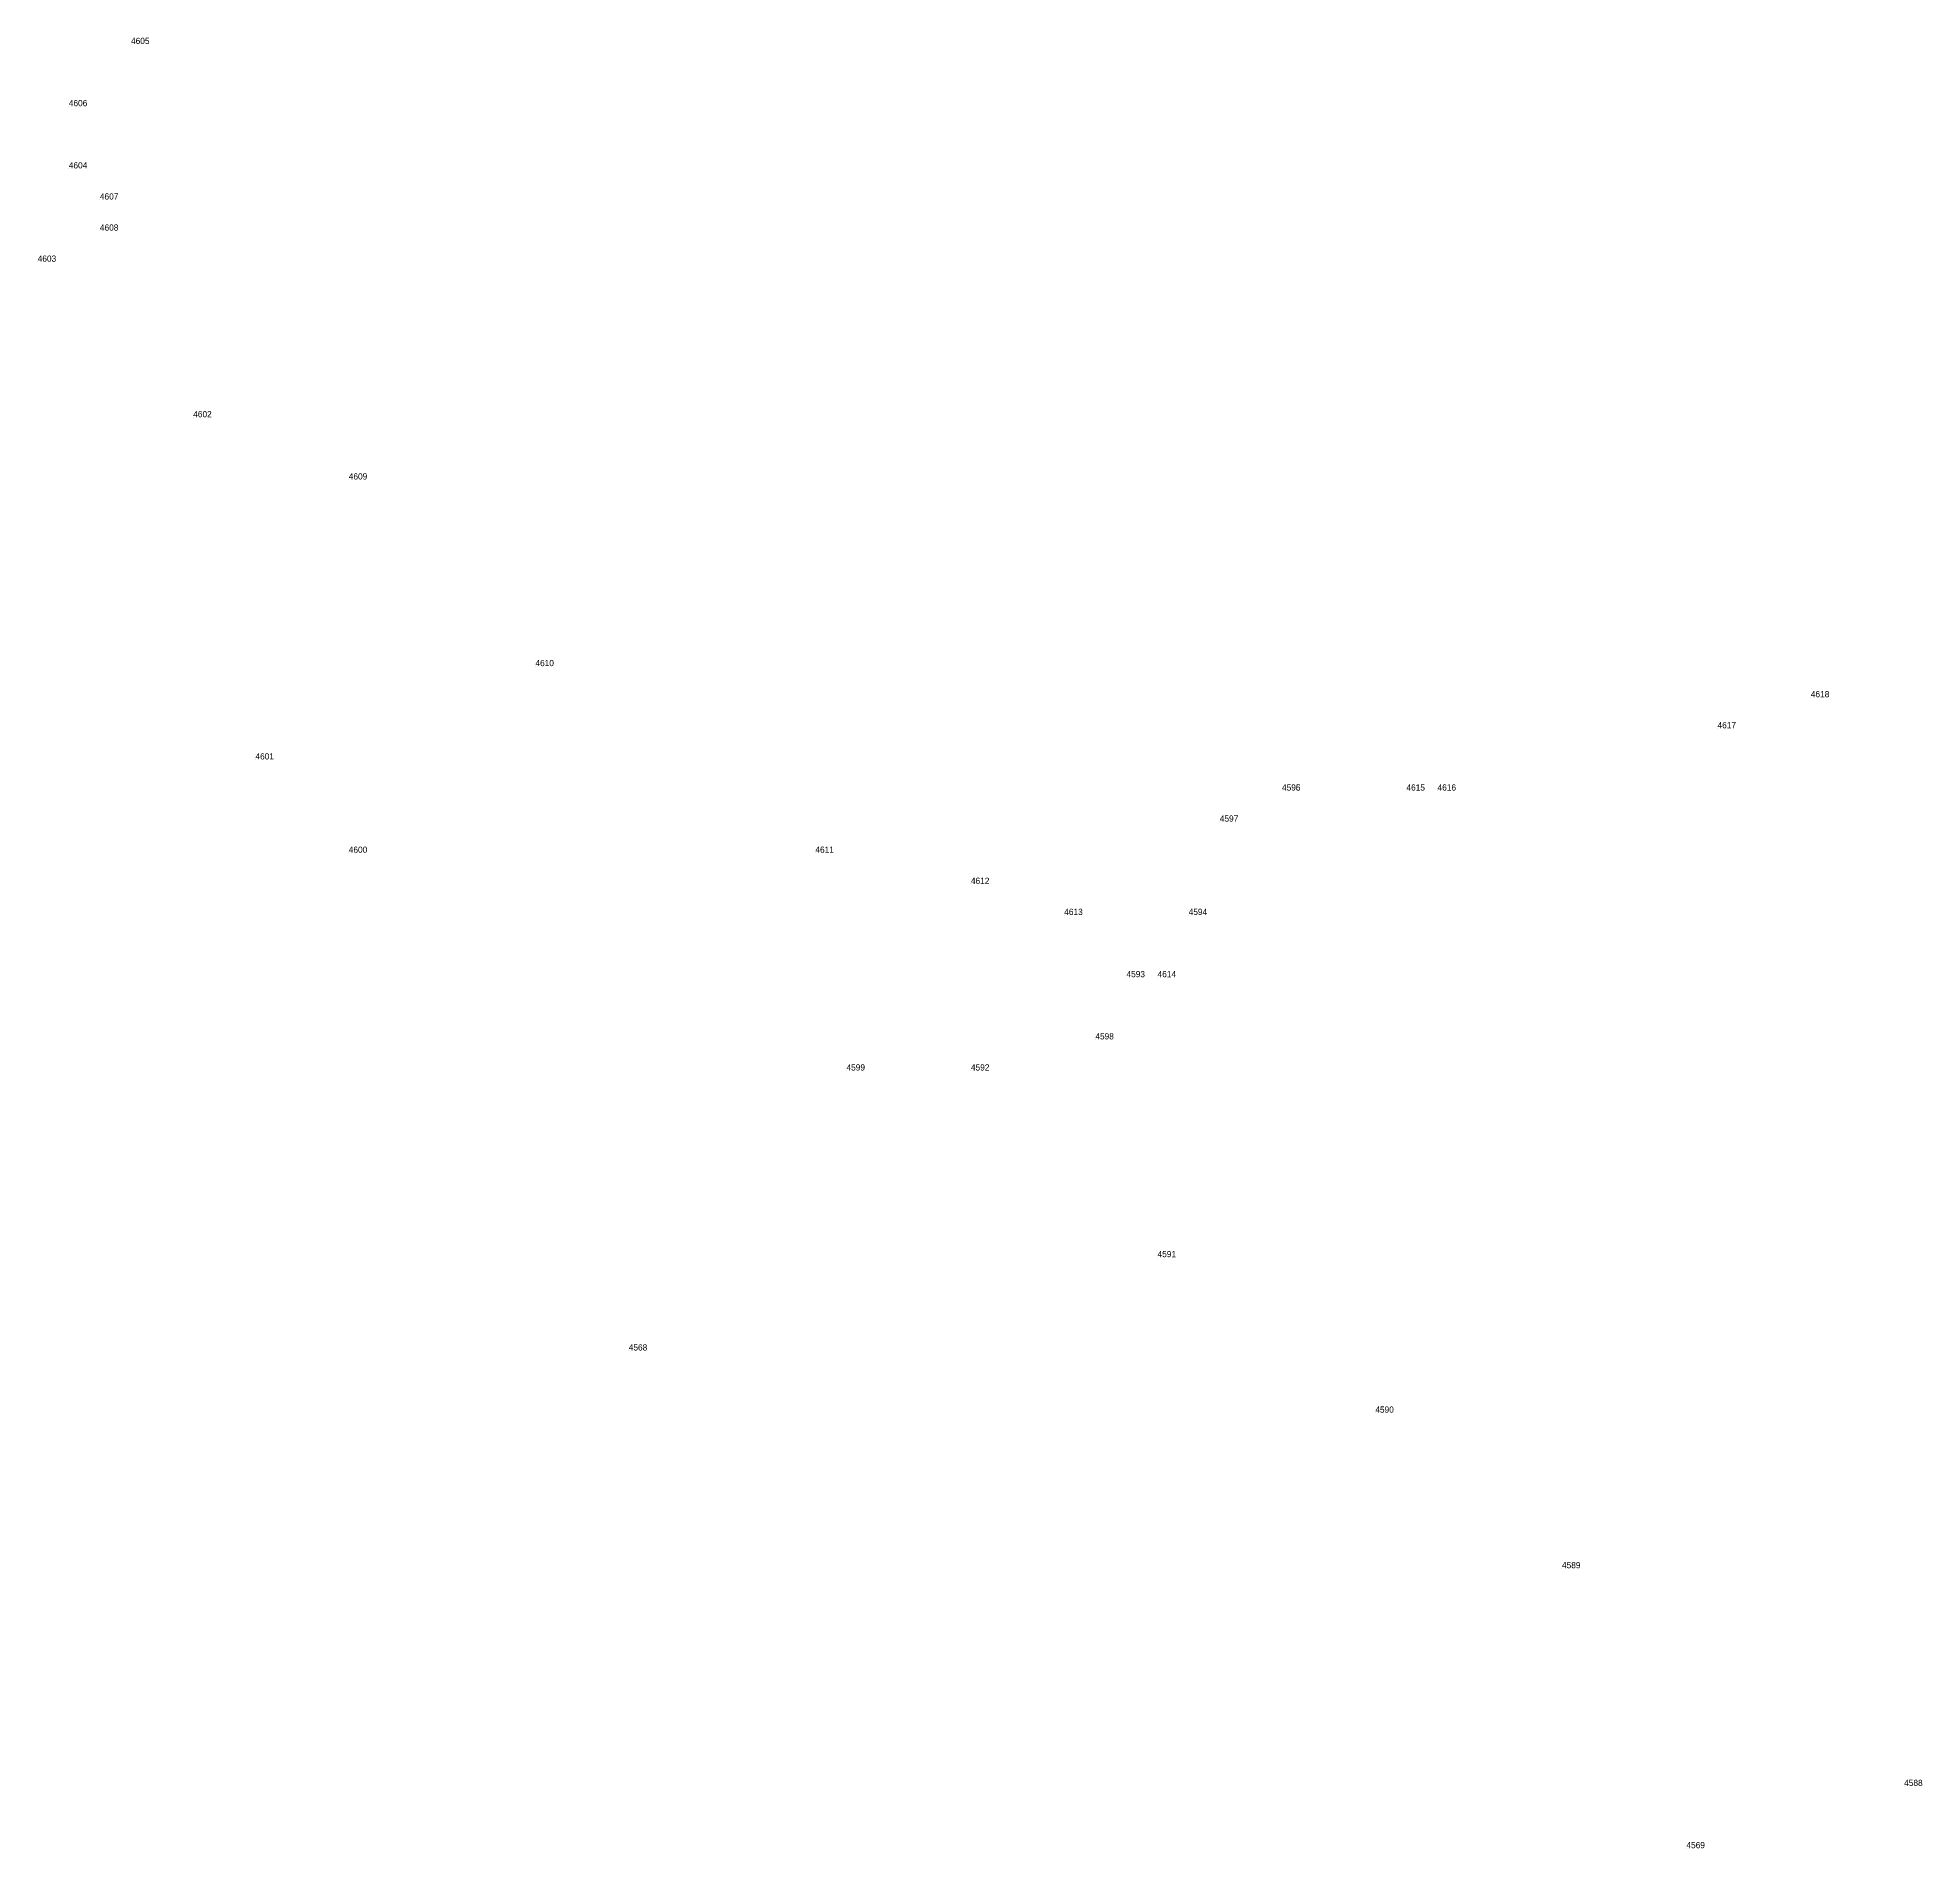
# Model space of a CAD drawing. Extents: x 535182 to 560328, y 1820963 to 1852759.
# Drawn here: x 541648 to 541708.6, y 1849869 to 1849927.2 of the extents above; entities that cross this region are included whole.
import ezdxf

# ---------------------------------------------------------------- set-up
doc = ezdxf.new("R2010")
doc.units = 0
doc.layers.add('Level 12', color=7, linetype='Continuous')
doc.layers.add('Level 7', color=7, linetype='Continuous')

msp = doc.modelspace()

# ---------------------------------------------------------------- texts
at = {"layer": 'Level 12'}
for s, p in [('4605', (541651, 1849927)), ('4606', (541649, 1849925)), ('4604', (541649, 1849923)), ('4607', (541650, 1849922)), ('4608', (541650, 1849921)), ('4603', (541648, 1849920)), ('4602', (541653, 1849915)), ('4609', (541658, 1849913)), ('4610', (541664, 1849907)), ('4618', (541705, 1849906)), ('4617', (541702, 1849905)), ('4601', (541655, 1849904)), ('4595', (541688, 1849903)), ('4596', (541688, 1849903)), ('4615', (541692, 1849903)), ('4616', (541693, 1849903)), ('4597', (541686, 1849902)), ('4600', (541658, 1849901)), ('4611', (541673, 1849901)), ('4612', (541678, 1849900)), ('4613', (541681, 1849899)), ('4594', (541685, 1849899)), ('4593', (541683, 1849897)), ('4614', (541684, 1849897)), ('4598', (541682, 1849895)), ('4599', (541674, 1849894)), ('4592', (541678, 1849894)), ('4591', (541684, 1849888)), ('4568', (541667, 1849885)), ('4590', (541691, 1849883)), ('4589', (541697, 1849878)), ('4588', (541708, 1849871)), ('4569', (541701, 1849869))]:
    msp.add_text(s, height=0.2, dxfattribs=at).set_placement(p)

# ---------------------------------------------------------------- linework, layer by layer
at = {"layer": 'Level 7'}
for p, q in [((541651, 1849927), (541651, 1849927)), ((541649, 1849925), (541649, 1849925)), ((541649, 1849923), (541649, 1849923)), ((541650, 1849922), (541650, 1849922)), ((541650, 1849921), (541650, 1849921)), ((541648, 1849920), (541648, 1849920)), ((541653, 1849915), (541653, 1849915)), ((541658, 1849913), (541658, 1849913)), ((541664, 1849907), (541664, 1849907)), ((541705, 1849906), (541705, 1849906)), ((541702, 1849905), (541702, 1849905)), ((541655, 1849904), (541655, 1849904)), ((541688, 1849903), (541688, 1849903)), ((541688, 1849903), (541688, 1849903)), ((541692, 1849903), (541692, 1849903)), ((541693, 1849903), (541693, 1849903)), ((541686, 1849902), (541686, 1849902)), ((541658, 1849901), (541658, 1849901)), ((541673, 1849901), (541673, 1849901)), ((541678, 1849900), (541678, 1849900)), ((541681, 1849899), (541681, 1849899)), ((541685, 1849899), (541685, 1849899)), ((541683, 1849897), (541683, 1849897)), ((541684, 1849897), (541684, 1849897)), ((541682, 1849895), (541682, 1849895)), ((541674, 1849894), (541674, 1849894)), ((541678, 1849894), (541678, 1849894)), ((541684, 1849888), (541684, 1849888)), ((541667, 1849885), (541667, 1849885)), ((541691, 1849883), (541691, 1849883)), ((541697, 1849878), (541697, 1849878)), ((541708, 1849871), (541708, 1849871)), ((541701, 1849869), (541701, 1849869))]:
    msp.add_line(p, q, dxfattribs=at)

msp.set_redraw_order([(e.dxf.handle, doc.entitydb.next_handle()) for e in msp.query("TEXT MTEXT ATTDEF DIMENSION ARC_DIMENSION")])  # texts and dimensions are drawn at this point

doc.saveas('drawing.dxf')
